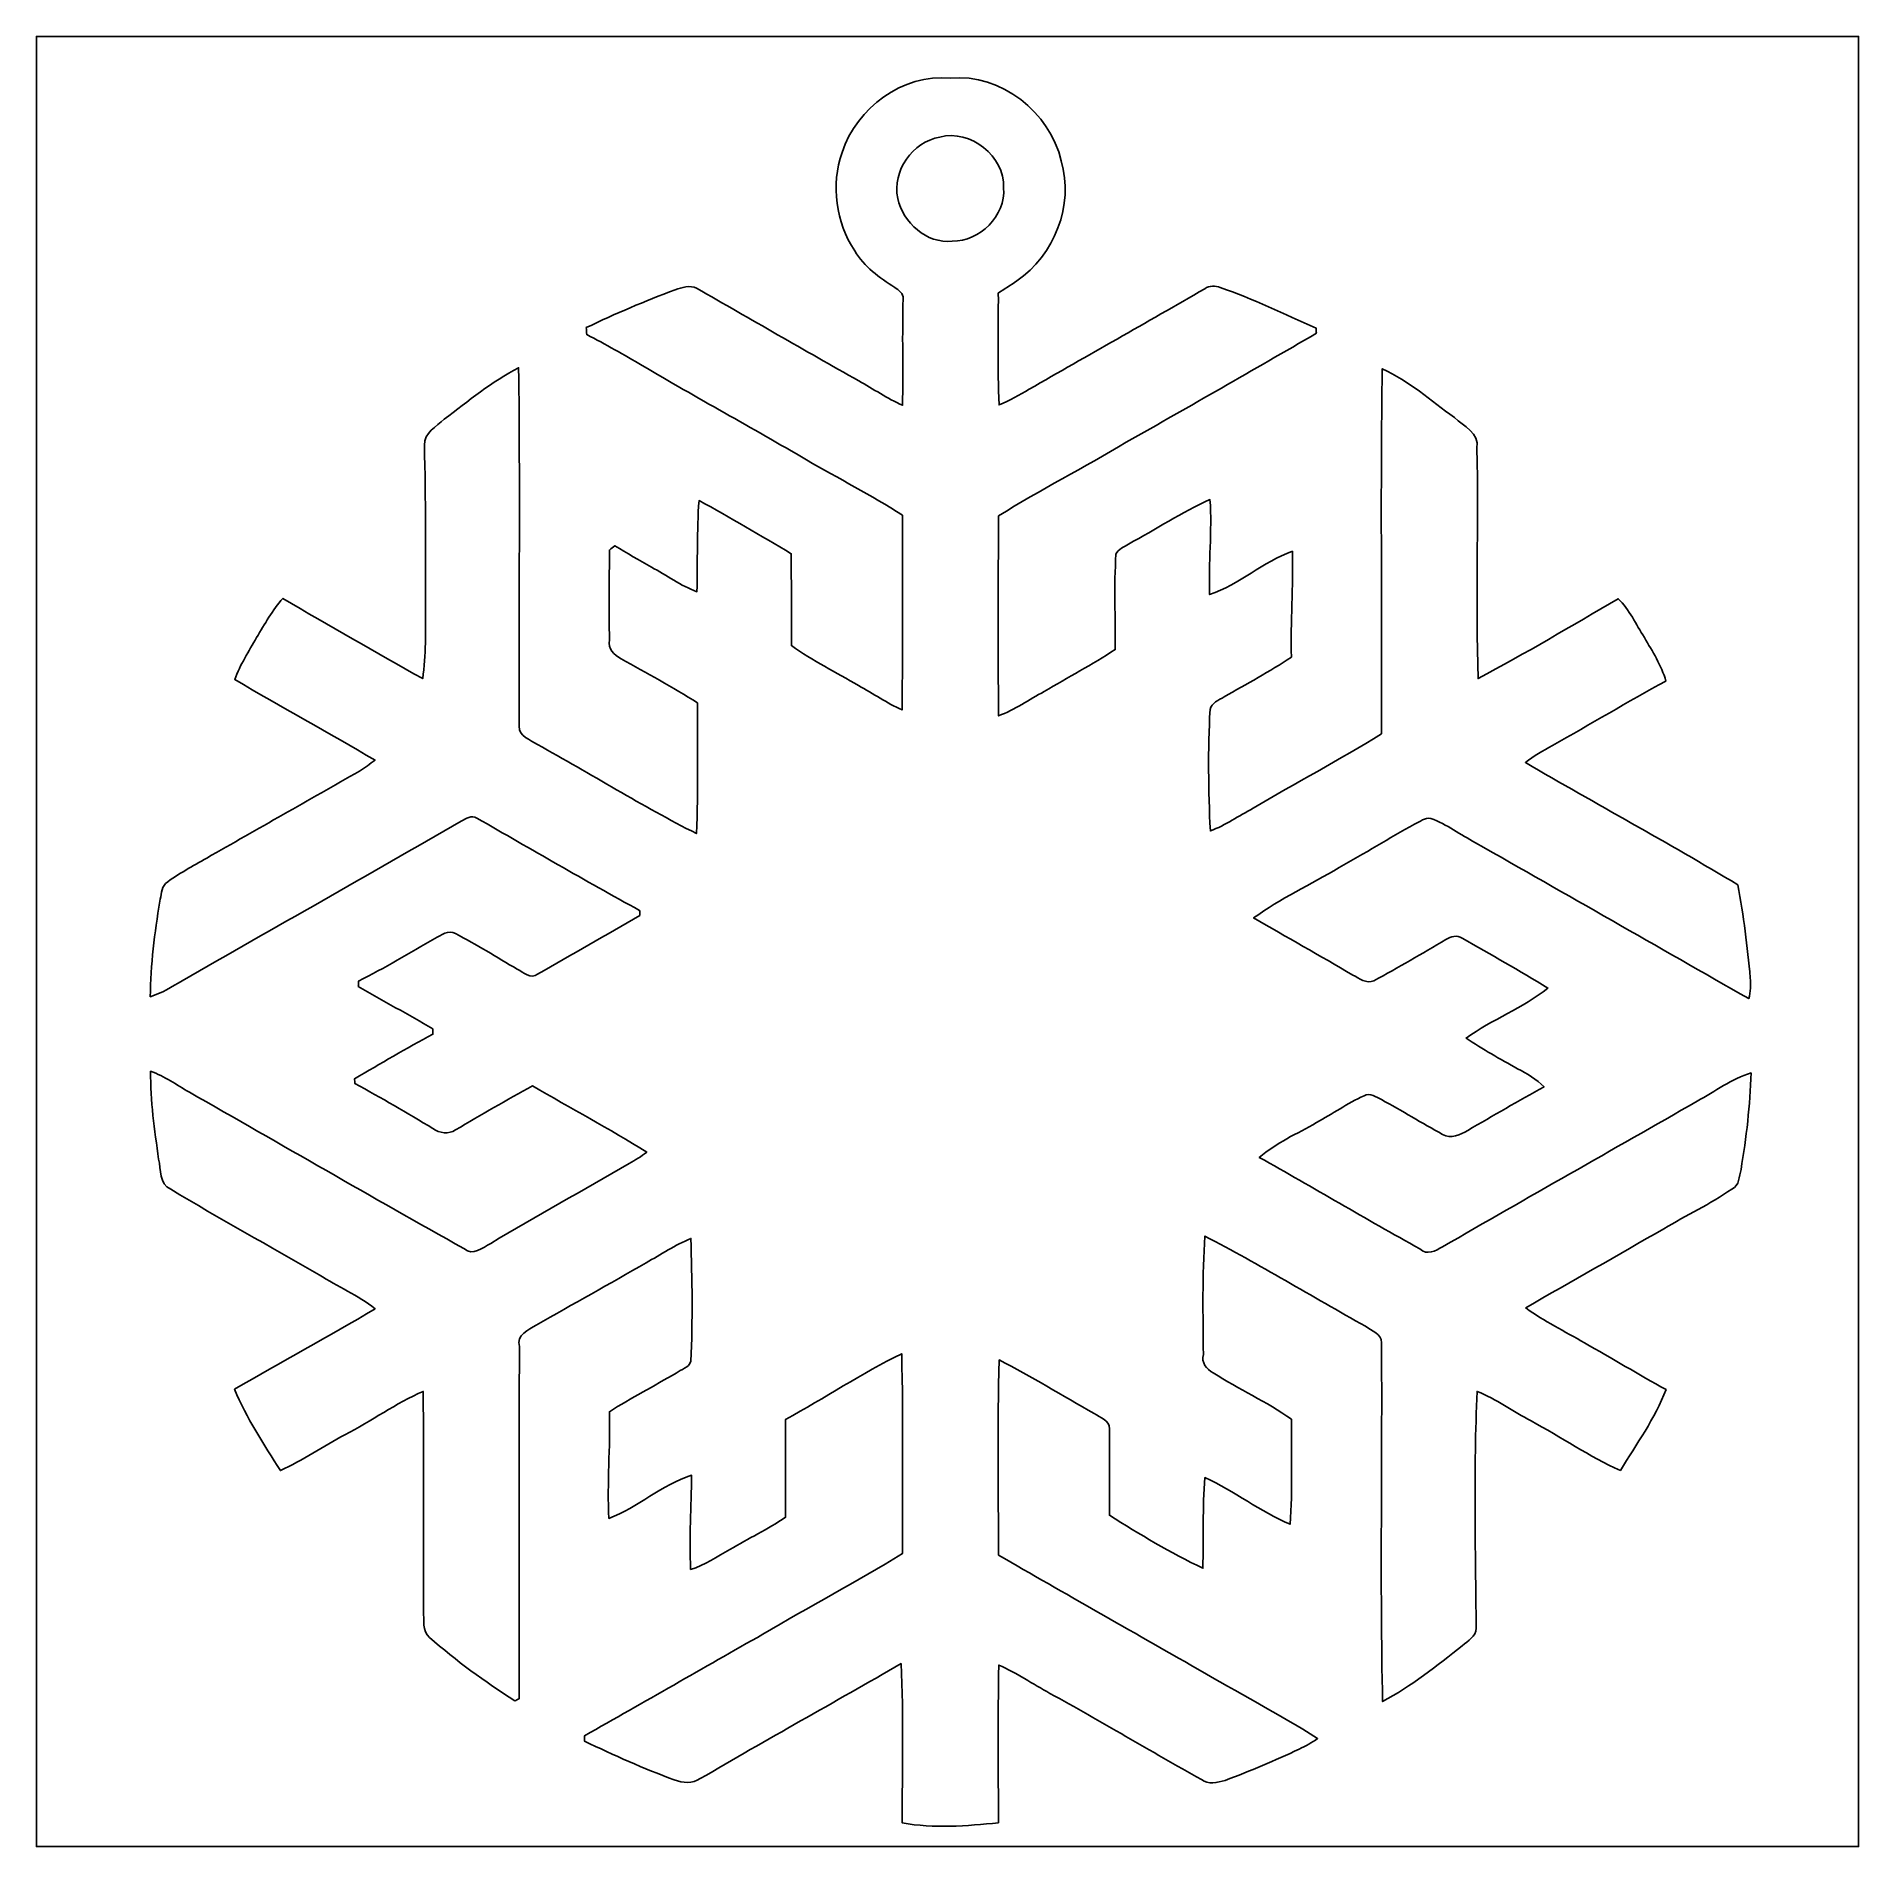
# Model space of a CAD drawing. Header units: centimetres. Extents: x -16.8 to 16.8, y -16.7 to 16.7.
import ezdxf

# ---------------------------------------------------------------- set-up
doc = ezdxf.new("R2010")
doc.units = ezdxf.units.CM
doc.header["$MEASUREMENT"] = 0
doc.layers.add('Layer 1', color=7, linetype='Continuous')

msp = doc.modelspace()

# ---------------------------------------------------------------- linework, layer by layer
at = {"layer": 'Layer 1', "color": 7}
for points, knots in [([(-16.77458, 16.66875), (-16.77458, 16.66875), (16.77458, 16.66875), (16.77458, 16.66875), (16.77458, 16.66875), (16.77458, 16.66875), (16.77458, -16.66875), (16.77458, -16.66875), (16.77458, -16.66875), (16.77458, -16.66875), (-16.77458, -16.66875), (-16.77458, -16.66875), (-16.77458, -16.66875), (-16.77458, -16.66875), (-16.77458, 16.66875), (-16.77458, 16.66875), (-16.77458, 16.66875), (-16.77458, 16.66875), (-16.77458, 16.66875), (-16.77458, 16.66875)], [0, 0, 0, 0, 0.16666667, 0.16666667, 0.16666667, 0.16666667, 0.33333333, 0.33333333, 0.33333333, 0.33333333, 0.5, 0.5, 0.5, 0.5, 0.66666667, 0.66666667, 0.66666667, 0.66666667, 1, 1, 1, 1]), ([(-1.94239, 14.53127), (-2.15124, 13.93507), (-2.05599, 13.24504), (-1.70744, 12.71976), (-1.70744, 12.71976), (-1.53811, 12.42448), (-1.24883, 12.22939), (-0.97261, 12.04489), (-0.97261, 12.04489), (-0.89994, 11.9955), (-0.80433, 11.93729), (-0.81739, 11.83499), (-0.81739, 11.83499), (-0.83467, 11.182), (-0.81739, 10.5283), (-0.82762, 9.87531), (-0.82762, 9.87531), (-1.11054, 9.99913), (-1.3649, 10.17729), (-1.63477, 10.32581), (-1.63477, 10.32581), (-2.63243, 10.88919), (-3.62514, 11.4614), (-4.61927, 12.03078), (-4.61927, 12.03078), (-4.74345, 12.0964), (-4.89126, 12.04101), (-5.01579, 12.00362), (-5.01579, 12.00362), (-5.57107, 11.79583), (-6.11681, 11.563), (-6.65092, 11.30547), (-6.65092, 11.30547), (-6.64845, 11.26278), (-6.64633, 11.21974), (-6.64351, 11.17706), (-6.64351, 11.17706), (-6.2925, 11.0049), (-5.95983, 10.79959), (-5.6194, 10.60803), (-5.6194, 10.60803), (-4.61927, 10.0143), (-3.59657, 9.45974), (-2.59503, 8.86883), (-2.59503, 8.86883), (-2.00625, 8.53017), (-1.403, 8.21514), (-0.82868, 7.85177), (-0.82868, 7.85177), (-0.83326, 6.65586), (-0.8195, 5.45994), (-0.83714, 4.26403), (-0.83714, 4.26403), (-1.11513, 4.39279), (-1.37125, 4.56318), (-1.63724, 4.71417), (-1.63724, 4.71417), (-2.05281, 4.95371), (-2.48038, 5.17419), (-2.87479, 5.44865), (-2.87479, 5.44865), (-2.87584, 6.0131), (-2.87408, 6.57754), (-2.87655, 7.14199), (-2.87655, 7.14199), (-3.43853, 7.4743), (-3.99979, 7.81015), (-4.57412, 8.12024), (-4.57412, 8.12024), (-4.61751, 7.56179), (-4.60058, 7.00158), (-4.61292, 6.44207), (-4.61292, 6.44207), (-4.91278, 6.55249), (-5.17313, 6.74194), (-5.45112, 6.89539), (-5.45112, 6.89539), (-5.67866, 7.02028), (-5.90303, 7.15116), (-6.12316, 7.28874), (-6.12316, 7.28874), (-6.15703, 7.26264), (-6.19054, 7.23618), (-6.22406, 7.21007), (-6.22406, 7.21007), (-6.22406, 6.65868), (-6.24205, 6.10694), (-6.22159, 5.5559), (-6.22159, 5.5559), (-6.26674, 5.38939), (-6.13304, 5.27756), (-6.00992, 5.20735), (-6.00992, 5.20735), (-5.54002, 4.93889), (-5.05954, 4.68736), (-4.60375, 4.39455), (-4.60375, 4.39455), (-4.60869, 3.59234), (-4.58611, 2.78941), (-4.62315, 1.98755), (-4.62315, 1.98755), (-5.62046, 2.49484), (-6.57084, 3.08822), (-7.55121, 3.62726), (-7.55121, 3.62726), (-7.68209, 3.71546), (-7.8927, 3.77684), (-7.88494, 3.96663), (-7.88494, 3.96663), (-7.89411, 6.16656), (-7.86765, 8.36683), (-7.89623, 10.56675), (-7.89623, 10.56675), (-8.39223, 10.31205), (-8.82297, 9.95221), (-9.26677, 9.61919), (-9.26677, 9.61919), (-9.40823, 9.4869), (-9.64318, 9.36484), (-9.63224, 9.14153), (-9.63224, 9.14153), (-9.59908, 8.1467), (-9.61954, 7.15116), (-9.61073, 6.15597), (-9.61073, 6.15597), (-9.61108, 5.71747), (-9.59767, 5.27614), (-9.66294, 4.84082), (-9.66294, 4.84082), (-10.5223, 5.33047), (-11.38626, 5.81272), (-12.23574, 6.31896), (-12.23574, 6.31896), (-12.43506, 6.10552), (-12.56947, 5.84376), (-12.72187, 5.59717), (-12.72187, 5.59717), (-12.86404, 5.34458), (-13.02314, 5.09799), (-13.12369, 4.82459), (-13.12369, 4.82459), (-12.26573, 4.3247), (-11.39825, 3.84069), (-10.53994, 3.34081), (-10.53994, 3.34081), (-10.63272, 3.26919), (-10.72903, 3.20287), (-10.82746, 3.13972), (-10.82746, 3.13972), (-11.76161, 2.60174), (-12.70141, 2.07398), (-13.63627, 1.53705), (-13.63627, 1.53705), (-13.89486, 1.38712), (-14.16403, 1.2513), (-14.39933, 1.06539), (-14.39933, 1.06539), (-14.47976, 0.97896), (-14.47377, 0.84631), (-14.50446, 0.74048), (-14.50446, 0.74048), (-14.59689, 0.15946), (-14.67626, -0.42686), (-14.67873, -1.01671), (-14.67873, -1.01671), (-14.46671, -0.95638), (-14.28256, -0.83079), (-14.09241, -0.72461), (-14.09241, -0.72461), (-12.38038, 0.25788), (-10.662, 1.23014), (-8.95315, 2.21791), (-8.95315, 2.21791), (-8.86566, 2.26095), (-8.76053, 2.33257), (-8.66387, 2.27259), (-8.66387, 2.27259), (-7.66798, 1.70109), (-6.67597, 1.12254), (-5.66843, 0.5715), (-5.66843, 0.5715), (-5.66702, 0.54857), (-5.66455, 0.50341), (-5.66314, 0.48048), (-5.66314, 0.48048), (-6.28615, 0.11077), (-6.92079, -0.23813), (-7.54627, -0.60325), (-7.54627, -0.60325), (-7.67574, -0.69815), (-7.80627, -0.56621), (-7.92057, -0.51188), (-7.92057, -0.51188), (-8.29663, -0.2854), (-8.67339, -0.05821), (-9.06145, 0.14711), (-9.06145, 0.14711), (-9.19198, 0.22684), (-9.32356, 0.10936), (-9.43857, 0.0568), (-9.43857, 0.0568), (-9.90424, -0.21026), (-10.36355, -0.48966), (-10.84439, -0.72884), (-10.84439, -0.72884), (-10.84545, -0.75424), (-10.84756, -0.80504), (-10.84898, -0.83044), (-10.84898, -0.83044), (-10.39248, -1.09396), (-9.92787, -1.34267), (-9.47455, -1.61149), (-9.47455, -1.61149), (-9.4742, -1.63548), (-9.47385, -1.68346), (-9.47385, -1.70744), (-9.47385, -1.70744), (-9.96456, -1.96356), (-10.43764, -2.25107), (-10.91741, -2.52659), (-10.91741, -2.52659), (-10.916, -2.54917), (-10.91353, -2.59468), (-10.91212, -2.61761), (-10.91212, -2.61761), (-10.42423, -2.87796), (-9.94939, -3.16159), (-9.47314, -3.44241), (-9.47314, -3.44241), (-9.35355, -3.53448), (-9.18422, -3.55318), (-9.05581, -3.46992), (-9.05581, -3.46992), (-8.58767, -3.19229), (-8.11812, -2.91712), (-7.63834, -2.65994), (-7.63834, -2.65994), (-6.94055, -3.07023), (-6.22406, -3.44911), (-5.53826, -3.87914), (-5.53826, -3.87914), (-5.63986, -3.95746), (-5.74781, -4.02696), (-5.85893, -4.09081), (-5.85893, -4.09081), (-6.70736, -4.5847), (-7.56955, -5.05425), (-8.41128, -5.55978), (-8.41128, -5.55978), (-8.56121, -5.63386), (-8.73619, -5.80249), (-8.90341, -5.65644), (-8.90341, -5.65644), (-10.59533, -4.70853), (-12.27384, -3.73521), (-13.95906, -2.77495), (-13.95906, -2.77495), (-14.1926, -2.63948), (-14.41556, -2.47897), (-14.67238, -2.38972), (-14.67238, -2.38972), (-14.68085, -2.93299), (-14.59548, -3.47204), (-14.52668, -4.00967), (-14.52668, -4.00967), (-14.47694, -4.19841), (-14.52033, -4.46758), (-14.30161, -4.56248), (-14.30161, -4.56248), (-13.40273, -5.10716), (-12.47916, -5.61128), (-11.5697, -6.13904), (-11.5697, -6.13904), (-11.22786, -6.35071), (-10.85603, -6.51475), (-10.53853, -6.76381), (-10.53853, -6.76381), (-11.3919, -7.27428), (-12.26996, -7.74206), (-13.12616, -8.24759), (-13.12616, -8.24759), (-12.90779, -8.77782), (-12.5857, -9.25865), (-12.28337, -9.74337), (-12.28337, -9.74337), (-11.86886, -9.55887), (-11.49668, -9.29358), (-11.09451, -9.08544), (-11.09451, -9.08544), (-10.60591, -8.8332), (-10.15788, -8.50512), (-9.65341, -8.28499), (-9.65341, -8.28499), (-9.63965, -9.6333), (-9.65412, -10.98197), (-9.64988, -12.33064), (-9.64988, -12.33064), (-9.63013, -12.4901), (-9.68516, -12.70106), (-9.53523, -12.81536), (-9.53523, -12.81536), (-9.05122, -13.25174), (-8.51253, -13.62604), (-7.96925, -13.98517), (-7.96925, -13.98517), (-7.94844, -13.97494), (-7.90716, -13.95483), (-7.8867, -13.94495), (-7.8867, -13.94495), (-7.87753, -11.78348), (-7.8934, -9.62166), (-7.88106, -7.46054), (-7.88106, -7.46054), (-7.94597, -7.23547), (-7.71137, -7.15716), (-7.57096, -7.06543), (-7.57096, -7.06543), (-6.89963, -6.67879), (-6.21947, -6.30696), (-5.55061, -5.91608), (-5.55061, -5.91608), (-5.27614, -5.76615), (-5.01579, -5.58588), (-4.7244, -5.46947), (-4.7244, -5.46947), (-4.70394, -6.22229), (-4.68736, -6.97759), (-4.72687, -7.73007), (-4.72687, -7.73007), (-4.75544, -7.85389), (-4.91102, -7.87576), (-4.99463, -7.9502), (-4.99463, -7.9502), (-5.40561, -8.1855), (-5.82507, -8.40634), (-6.22476, -8.66069), (-6.22476, -8.66069), (-6.20748, -9.31616), (-6.26886, -9.97126), (-6.23464, -10.62637), (-6.23464, -10.62637), (-5.69877, -10.42), (-5.26098, -10.00654), (-4.71311, -9.83015), (-4.71311, -9.83015), (-4.71382, -10.40836), (-4.76003, -10.98621), (-4.72899, -11.56441), (-4.72899, -11.56441), (-4.46652, -11.48997), (-4.24321, -11.32699), (-4.00685, -11.19646), (-4.00685, -11.19646), (-3.66677, -10.99573), (-3.30906, -10.82393), (-2.97991, -10.6045), (-2.97991, -10.6045), (-2.98097, -10.00372), (-2.98238, -9.40329), (-2.97991, -8.80286), (-2.97991, -8.80286), (-2.26307, -8.40811), (-1.57762, -7.95408), (-0.84349, -7.59248), (-0.84349, -7.59248), (-0.80927, -8.81909), (-0.83855, -10.04676), (-0.82868, -11.27407), (-0.82868, -11.27407), (-1.67217, -11.79019), (-2.54776, -12.25268), (-3.39831, -12.7575), (-3.39831, -12.7575), (-4.49615, -13.37592), (-5.58518, -14.01057), (-6.68302, -14.62828), (-6.68302, -14.62828), (-6.68338, -14.65298), (-6.68408, -14.70272), (-6.68443, -14.72741), (-6.68443, -14.72741), (-6.14221, -14.98459), (-5.5947, -15.23259), (-5.03132, -15.44073), (-5.03132, -15.44073), (-4.87856, -15.5007), (-4.69547, -15.50917), (-4.5533, -15.41815), (-4.5533, -15.41815), (-3.3274, -14.69919), (-2.08421, -14.01057), (-0.85372, -13.30007), (-0.85372, -13.30007), (-0.80222, -14.27621), (-0.8382, -15.25446), (-0.8322, -16.23166), (-0.8322, -16.23166), (-0.25153, -16.34137), (0.35313, -16.29022), (0.93698, -16.22989), (0.93698, -16.22989), (0.93663, -15.26222), (0.92675, -14.29491), (0.94262, -13.32759), (0.94262, -13.32759), (1.27423, -13.468), (1.57092, -13.67649), (1.8863, -13.84794), (1.8863, -13.84794), (2.82434, -14.36088), (3.73944, -14.91544), (4.67466, -15.43297), (4.67466, -15.43297), (4.80166, -15.53916), (4.96817, -15.48765), (5.10999, -15.4492), (5.10999, -15.4492), (5.57424, -15.27986), (6.02862, -15.08442), (6.47559, -14.87417), (6.47559, -14.87417), (6.59412, -14.81949), (6.71054, -14.75811), (6.8139, -14.67803), (6.8139, -14.67803), (6.09282, -14.21977), (5.33329, -13.82607), (4.59669, -13.39391), (4.59669, -13.39391), (3.37714, -12.69612), (2.15406, -12.00467), (0.93839, -11.30018), (0.93839, -11.30018), (0.9398, -10.1025), (0.91475, -8.90411), (0.95321, -7.70678), (0.95321, -7.70678), (1.54799, -8.01264), (2.11596, -8.36754), (2.70157, -8.69103), (2.70157, -8.69103), (2.80317, -8.76759), (2.99226, -8.81592), (2.98027, -8.97572), (2.98027, -8.97572), (2.99402, -9.50595), (2.97709, -10.03653), (2.98027, -10.56711), (2.98027, -10.56711), (3.53942, -10.916), (4.10422, -11.26172), (4.70147, -11.54218), (4.70147, -11.54218), (4.71241, -10.98515), (4.69582, -10.42741), (4.73886, -9.87213), (4.73886, -9.87213), (5.28285, -10.12014), (5.75839, -10.50043), (6.30872, -10.73362), (6.30872, -10.73362), (6.35706, -10.09015), (6.32566, -9.44386), (6.33201, -8.79934), (6.33201, -8.79934), (5.87657, -8.47513), (5.36363, -8.24442), (4.89197, -7.94667), (4.89197, -7.94667), (4.77379, -7.87612), (4.66478, -7.7597), (4.71241, -7.60448), (4.71241, -7.60448), (4.70182, -6.87846), (4.69265, -6.15139), (4.73851, -5.42678), (4.73851, -5.42678), (5.74287, -5.94501), (6.70701, -6.53874), (7.69549, -7.0866), (7.69549, -7.0866), (7.80239, -7.1695), (7.99571, -7.22242), (7.99077, -7.38858), (7.99077, -7.38858), (8.00664, -9.59167), (7.96043, -11.79654), (8.01194, -13.99928), (8.01194, -13.99928), (8.53722, -13.71177), (9.0103, -13.34135), (9.47843, -12.97058), (9.47843, -12.97058), (9.57827, -12.87815), (9.73631, -12.8016), (9.73384, -12.64426), (9.73384, -12.64426), (9.72326, -11.19258), (9.68446, -9.73772), (9.75148, -8.2871), (9.75148, -8.2871), (10.10356, -8.42751), (10.41188, -8.6547), (10.74632, -8.83073), (10.74632, -8.83073), (11.29912, -9.1253), (11.81488, -9.48866), (12.38956, -9.74196), (12.38956, -9.74196), (12.68659, -9.25654), (13.0235, -8.78628), (13.23164, -8.25253), (13.23164, -8.25253), (12.72505, -7.97595), (12.23186, -7.67609), (11.72951, -7.39246), (11.72951, -7.39246), (11.3665, -7.1815), (10.98797, -6.99382), (10.64683, -6.74829), (10.64683, -6.74829), (11.49209, -6.25757), (12.34405, -5.77885), (13.19001, -5.28955), (13.19001, -5.28955), (13.60382, -5.0419), (14.04302, -4.83623), (14.43919, -4.56001), (14.43919, -4.56001), (14.58877, -4.50144), (14.5729, -4.32012), (14.61064, -4.19806), (14.61064, -4.19806), (14.70695, -3.60962), (14.77892, -3.01554), (14.79726, -2.4197), (14.79726, -2.4197), (14.43708, -2.52906), (14.13228, -2.76331), (13.80455, -2.94005), (13.80455, -2.94005), (12.24139, -3.83575), (10.674, -4.72334), (9.11331, -5.62328), (9.11331, -5.62328), (8.98807, -5.69454), (8.82756, -5.78944), (8.69632, -5.66173), (8.69632, -5.66173), (7.70608, -5.10999), (6.73065, -4.53143), (5.74146, -3.97757), (5.74146, -3.97757), (6.05296, -3.70593), (6.43784, -3.54118), (6.79203, -3.33551), (6.79203, -3.33551), (7.0866, -3.17429), (7.36459, -2.98238), (7.66904, -2.83951), (7.66904, -2.83951), (7.78263, -2.78447), (7.89305, -2.86173), (7.9883, -2.91183), (7.9883, -2.91183), (8.3693, -3.11609), (8.73584, -3.3461), (9.11507, -3.55353), (9.11507, -3.55353), (9.26782, -3.6382), (9.44562, -3.56447), (9.57968, -3.47804), (9.57968, -3.47804), (10.04746, -3.20957), (10.51207, -2.93546), (10.98515, -2.67617), (10.98515, -2.67617), (10.8458, -2.53436), (10.67012, -2.43593), (10.4969, -2.34209), (10.4969, -2.34209), (10.1727, -2.16782), (9.85414, -1.98261), (9.54758, -1.77941), (9.54758, -1.77941), (10.02594, -1.43439), (10.59603, -1.22943), (11.05394, -0.85654), (11.05394, -0.85654), (10.53641, -0.53834), (10.00584, -0.24059), (9.47843, 0.06033), (9.47843, 0.06033), (9.38177, 0.12771), (9.26606, 0.09243), (9.17504, 0.03563), (9.17504, 0.03563), (8.73689, -0.22154), (8.30016, -0.48225), (7.85213, -0.72143), (7.85213, -0.72143), (7.70714, -0.78669), (7.5819, -0.67416), (7.46054, -0.61807), (7.46054, -0.61807), (6.85624, -0.26106), (6.24487, 0.08396), (5.63633, 0.43392), (5.63633, 0.43392), (6.12846, 0.79481), (6.69114, 1.0414), (7.20866, 1.36243), (7.20866, 1.36243), (7.67574, 1.62172), (8.13188, 1.90041), (8.5979, 2.16253), (8.5979, 2.16253), (8.6935, 2.19922), (8.78946, 2.29306), (8.89917, 2.26554), (8.89917, 2.26554), (9.19374, 2.15829), (9.44633, 1.96779), (9.72009, 1.81928), (9.72009, 1.81928), (11.39896, 0.86466), (13.075, -0.09454), (14.75211, -1.05234), (14.75211, -1.05234), (14.78527, -0.92745), (14.79726, -0.79657), (14.78104, -0.66781), (14.78104, -0.66781), (14.72847, -0.0949), (14.65651, 0.47625), (14.55349, 1.04246), (14.55349, 1.04246), (13.26303, 1.81751), (11.94188, 2.53929), (10.64013, 3.2953), (10.64013, 3.2953), (10.79112, 3.42194), (10.9668, 3.51296), (11.13684, 3.61068), (11.13684, 3.61068), (11.8364, 4.00191), (12.52326, 4.41466), (13.22811, 4.79601), (13.22811, 4.79601), (13.14662, 5.086), (12.97799, 5.34), (12.83194, 5.59999), (12.83194, 5.59999), (12.67425, 5.83953), (12.55748, 6.11117), (12.34899, 6.31331), (12.34899, 6.31331), (11.49491, 5.81307), (10.64295, 5.30754), (9.76877, 4.84258), (9.76877, 4.84258), (9.72644, 6.25581), (9.77653, 7.6708), (9.74901, 9.08438), (9.74901, 9.08438), (9.79629, 9.36766), (9.50136, 9.49184), (9.33203, 9.64953), (9.33203, 9.64953), (8.90164, 9.96386), (8.49418, 10.32475), (8.00559, 10.547), (8.00559, 10.547), (7.96925, 8.30686), (8.00029, 6.06566), (7.99147, 3.82517), (7.99147, 3.82517), (7.21783, 3.34186), (6.4075, 2.92241), (5.62575, 2.45357), (5.62575, 2.45357), (5.36363, 2.31493), (5.11881, 2.14101), (4.83941, 2.03729), (4.83941, 2.03729), (4.80272, 2.7813), (4.7939, 3.52884), (4.83376, 4.27284), (4.83376, 4.27284), (4.85951, 4.39808), (4.99745, 4.445), (5.09129, 4.50744), (5.09129, 4.50744), (5.51039, 4.74063), (5.93161, 4.97134), (6.33095, 5.23804), (6.33095, 5.23804), (6.31296, 5.88821), (6.37081, 6.53768), (6.35071, 7.18749), (6.35071, 7.18749), (5.80849, 6.99135), (5.3721, 6.57719), (4.82635, 6.38881), (4.82635, 6.38881), (4.80166, 6.97265), (4.87539, 7.55615), (4.83306, 8.13999), (4.83306, 8.13999), (4.31306, 7.9054), (3.83505, 7.58966), (3.33375, 7.31908), (3.33375, 7.31908), (3.25367, 7.26405), (3.13972, 7.23053), (3.10233, 7.13105), (3.10233, 7.13105), (3.06211, 6.54756), (3.09386, 5.96194), (3.08751, 5.37774), (3.08751, 5.37774), (2.66488, 5.0987), (2.21544, 4.86481), (1.78153, 4.6041), (1.78153, 4.6041), (1.50036, 4.45629), (1.2386, 4.2672), (0.93945, 4.15608), (0.93945, 4.15608), (0.93098, 5.38339), (0.93098, 6.61106), (0.94051, 7.83837), (0.94051, 7.83837), (1.70921, 8.31674), (2.51636, 8.72878), (3.29142, 9.19586), (3.29142, 9.19586), (4.4637, 9.85449), (5.62751, 10.52865), (6.79203, 11.20105), (6.79203, 11.20105), (6.79027, 11.22504), (6.78674, 11.27301), (6.78497, 11.297), (6.78497, 11.297), (6.20324, 11.55876), (5.6261, 11.83499), (5.02285, 12.04489), (5.02285, 12.04489), (4.92866, 12.08052), (4.82212, 12.08017), (4.73639, 12.02302), (4.73639, 12.02302), (3.66466, 11.39684), (2.57881, 10.79359), (1.5053, 10.17023), (1.5053, 10.17023), (1.32327, 10.06828), (1.14441, 9.95856), (0.95003, 9.88131), (0.95003, 9.88131), (0.9204, 10.56746), (0.93733, 11.25467), (0.93592, 11.94153), (0.93592, 11.94153), (1.04916, 12.01702), (1.16628, 12.08581), (1.27564, 12.16695), (1.27564, 12.16695), (1.96674, 12.63791), (2.33398, 13.5636), (2.09374, 14.37499), (2.09374, 14.37499), (1.88666, 15.27598), (0.99131, 15.98824), (0.05292, 15.90111), (0.05292, 15.90111), (-0.83079, 15.98189), (-1.66899, 15.35501), (-1.94239, 14.53127)], [0, 0, 0, 0, 0.00510204, 0.00510204, 0.00510204, 0.00510204, 0.01020408, 0.01020408, 0.01020408, 0.01020408, 0.01530612, 0.01530612, 0.01530612, 0.01530612, 0.02040816, 0.02040816, 0.02040816, 0.02040816, 0.0255102, 0.0255102, 0.0255102, 0.0255102, 0.03061224, 0.03061224, 0.03061224, 0.03061224, 0.03571429, 0.03571429, 0.03571429, 0.03571429, 0.04081633, 0.04081633, 0.04081633, 0.04081633, 0.04591837, 0.04591837, 0.04591837, 0.04591837, 0.05102041, 0.05102041, 0.05102041, 0.05102041, 0.05612245, 0.05612245, 0.05612245, 0.05612245, 0.06122449, 0.06122449, 0.06122449, 0.06122449, 0.06632653, 0.06632653, 0.06632653, 0.06632653, 0.07142857, 0.07142857, 0.07142857, 0.07142857, 0.07653061, 0.07653061, 0.07653061, 0.07653061, 0.08163265, 0.08163265, 0.08163265, 0.08163265, 0.08673469, 0.08673469, 0.08673469, 0.08673469, 0.09183673, 0.09183673, 0.09183673, 0.09183673, 0.09693878, 0.09693878, 0.09693878, 0.09693878, 0.10204082, 0.10204082, 0.10204082, 0.10204082, 0.10714286, 0.10714286, 0.10714286, 0.10714286, 0.1122449, 0.1122449, 0.1122449, 0.1122449, 0.11734694, 0.11734694, 0.11734694, 0.11734694, 0.12244898, 0.12244898, 0.12244898, 0.12244898, 0.12755102, 0.12755102, 0.12755102, 0.12755102, 0.13265306, 0.13265306, 0.13265306, 0.13265306, 0.1377551, 0.1377551, 0.1377551, 0.1377551, 0.14285714, 0.14285714, 0.14285714, 0.14285714, 0.14795918, 0.14795918, 0.14795918, 0.14795918, 0.15306122, 0.15306122, 0.15306122, 0.15306122, 0.15816327, 0.15816327, 0.15816327, 0.15816327, 0.16326531, 0.16326531, 0.16326531, 0.16326531, 0.16836735, 0.16836735, 0.16836735, 0.16836735, 0.17346939, 0.17346939, 0.17346939, 0.17346939, 0.17857143, 0.17857143, 0.17857143, 0.17857143, 0.18367347, 0.18367347, 0.18367347, 0.18367347, 0.18877551, 0.18877551, 0.18877551, 0.18877551, 0.19387755, 0.19387755, 0.19387755, 0.19387755, 0.19897959, 0.19897959, 0.19897959, 0.19897959, 0.20408163, 0.20408163, 0.20408163, 0.20408163, 0.20918367, 0.20918367, 0.20918367, 0.20918367, 0.21428571, 0.21428571, 0.21428571, 0.21428571, 0.21938776, 0.21938776, 0.21938776, 0.21938776, 0.2244898, 0.2244898, 0.2244898, 0.2244898, 0.22959184, 0.22959184, 0.22959184, 0.22959184, 0.23469388, 0.23469388, 0.23469388, 0.23469388, 0.23979592, 0.23979592, 0.23979592, 0.23979592, 0.24489796, 0.24489796, 0.24489796, 0.24489796, 0.25, 0.25, 0.25, 0.25, 0.25510204, 0.25510204, 0.25510204, 0.25510204, 0.26020408, 0.26020408, 0.26020408, 0.26020408, 0.26530612, 0.26530612, 0.26530612, 0.26530612, 0.27040816, 0.27040816, 0.27040816, 0.27040816, 0.2755102, 0.2755102, 0.2755102, 0.2755102, 0.28061224, 0.28061224, 0.28061224, 0.28061224, 0.28571429, 0.28571429, 0.28571429, 0.28571429, 0.29081633, 0.29081633, 0.29081633, 0.29081633, 0.29591837, 0.29591837, 0.29591837, 0.29591837, 0.30102041, 0.30102041, 0.30102041, 0.30102041, 0.30612245, 0.30612245, 0.30612245, 0.30612245, 0.31122449, 0.31122449, 0.31122449, 0.31122449, 0.31632653, 0.31632653, 0.31632653, 0.31632653, 0.32142857, 0.32142857, 0.32142857, 0.32142857, 0.32653061, 0.32653061, 0.32653061, 0.32653061, 0.33163265, 0.33163265, 0.33163265, 0.33163265, 0.33673469, 0.33673469, 0.33673469, 0.33673469, 0.34183673, 0.34183673, 0.34183673, 0.34183673, 0.34693878, 0.34693878, 0.34693878, 0.34693878, 0.35204082, 0.35204082, 0.35204082, 0.35204082, 0.35714286, 0.35714286, 0.35714286, 0.35714286, 0.3622449, 0.3622449, 0.3622449, 0.3622449, 0.36734694, 0.36734694, 0.36734694, 0.36734694, 0.37244898, 0.37244898, 0.37244898, 0.37244898, 0.37755102, 0.37755102, 0.37755102, 0.37755102, 0.38265306, 0.38265306, 0.38265306, 0.38265306, 0.3877551, 0.3877551, 0.3877551, 0.3877551, 0.39285714, 0.39285714, 0.39285714, 0.39285714, 0.39795918, 0.39795918, 0.39795918, 0.39795918, 0.40306122, 0.40306122, 0.40306122, 0.40306122, 0.40816327, 0.40816327, 0.40816327, 0.40816327, 0.41326531, 0.41326531, 0.41326531, 0.41326531, 0.41836735, 0.41836735, 0.41836735, 0.41836735, 0.42346939, 0.42346939, 0.42346939, 0.42346939, 0.42857143, 0.42857143, 0.42857143, 0.42857143, 0.43367347, 0.43367347, 0.43367347, 0.43367347, 0.43877551, 0.43877551, 0.43877551, 0.43877551, 0.44387755, 0.44387755, 0.44387755, 0.44387755, 0.44897959, 0.44897959, 0.44897959, 0.44897959, 0.45408163, 0.45408163, 0.45408163, 0.45408163, 0.45918367, 0.45918367, 0.45918367, 0.45918367, 0.46428571, 0.46428571, 0.46428571, 0.46428571, 0.46938776, 0.46938776, 0.46938776, 0.46938776, 0.4744898, 0.4744898, 0.4744898, 0.4744898, 0.47959184, 0.47959184, 0.47959184, 0.47959184, 0.48469388, 0.48469388, 0.48469388, 0.48469388, 0.48979592, 0.48979592, 0.48979592, 0.48979592, 0.49489796, 0.49489796, 0.49489796, 0.49489796, 0.5, 0.5, 0.5, 0.5, 0.50510204, 0.50510204, 0.50510204, 0.50510204, 0.51020408, 0.51020408, 0.51020408, 0.51020408, 0.51530612, 0.51530612, 0.51530612, 0.51530612, 0.52040816, 0.52040816, 0.52040816, 0.52040816, 0.5255102, 0.5255102, 0.5255102, 0.5255102, 0.53061224, 0.53061224, 0.53061224, 0.53061224, 0.53571429, 0.53571429, 0.53571429, 0.53571429, 0.54081633, 0.54081633, 0.54081633, 0.54081633, 0.54591837, 0.54591837, 0.54591837, 0.54591837, 0.55102041, 0.55102041, 0.55102041, 0.55102041, 0.55612245, 0.55612245, 0.55612245, 0.55612245, 0.56122449, 0.56122449, 0.56122449, 0.56122449, 0.56632653, 0.56632653, 0.56632653, 0.56632653, 0.57142857, 0.57142857, 0.57142857, 0.57142857, 0.57653061, 0.57653061, 0.57653061, 0.57653061, 0.58163265, 0.58163265, 0.58163265, 0.58163265, 0.58673469, 0.58673469, 0.58673469, 0.58673469, 0.59183673, 0.59183673, 0.59183673, 0.59183673, 0.59693878, 0.59693878, 0.59693878, 0.59693878, 0.60204082, 0.60204082, 0.60204082, 0.60204082, 0.60714286, 0.60714286, 0.60714286, 0.60714286, 0.6122449, 0.6122449, 0.6122449, 0.6122449, 0.61734694, 0.61734694, 0.61734694, 0.61734694, 0.62244898, 0.62244898, 0.62244898, 0.62244898, 0.62755102, 0.62755102, 0.62755102, 0.62755102, 0.63265306, 0.63265306, 0.63265306, 0.63265306, 0.6377551, 0.6377551, 0.6377551, 0.6377551, 0.64285714, 0.64285714, 0.64285714, 0.64285714, 0.64795918, 0.64795918, 0.64795918, 0.64795918, 0.65306122, 0.65306122, 0.65306122, 0.65306122, 0.65816327, 0.65816327, 0.65816327, 0.65816327, 0.66326531, 0.66326531, 0.66326531, 0.66326531, 0.66836735, 0.66836735, 0.66836735, 0.66836735, 0.67346939, 0.67346939, 0.67346939, 0.67346939, 0.67857143, 0.67857143, 0.67857143, 0.67857143, 0.68367347, 0.68367347, 0.68367347, 0.68367347, 0.68877551, 0.68877551, 0.68877551, 0.68877551, 0.69387755, 0.69387755, 0.69387755, 0.69387755, 0.69897959, 0.69897959, 0.69897959, 0.69897959, 0.70408163, 0.70408163, 0.70408163, 0.70408163, 0.70918367, 0.70918367, 0.70918367, 0.70918367, 0.71428571, 0.71428571, 0.71428571, 0.71428571, 0.71938776, 0.71938776, 0.71938776, 0.71938776, 0.7244898, 0.7244898, 0.7244898, 0.7244898, 0.72959184, 0.72959184, 0.72959184, 0.72959184, 0.73469388, 0.73469388, 0.73469388, 0.73469388, 0.73979592, 0.73979592, 0.73979592, 0.73979592, 0.74489796, 0.74489796, 0.74489796, 0.74489796, 0.75, 0.75, 0.75, 0.75, 0.75510204, 0.75510204, 0.75510204, 0.75510204, 0.76020408, 0.76020408, 0.76020408, 0.76020408, 0.76530612, 0.76530612, 0.76530612, 0.76530612, 0.77040816, 0.77040816, 0.77040816, 0.77040816, 0.7755102, 0.7755102, 0.7755102, 0.7755102, 0.78061224, 0.78061224, 0.78061224, 0.78061224, 0.78571429, 0.78571429, 0.78571429, 0.78571429, 0.79081633, 0.79081633, 0.79081633, 0.79081633, 0.79591837, 0.79591837, 0.79591837, 0.79591837, 0.80102041, 0.80102041, 0.80102041, 0.80102041, 0.80612245, 0.80612245, 0.80612245, 0.80612245, 0.81122449, 0.81122449, 0.81122449, 0.81122449, 0.81632653, 0.81632653, 0.81632653, 0.81632653, 0.82142857, 0.82142857, 0.82142857, 0.82142857, 0.82653061, 0.82653061, 0.82653061, 0.82653061, 0.83163265, 0.83163265, 0.83163265, 0.83163265, 0.83673469, 0.83673469, 0.83673469, 0.83673469, 0.84183673, 0.84183673, 0.84183673, 0.84183673, 0.84693878, 0.84693878, 0.84693878, 0.84693878, 0.85204082, 0.85204082, 0.85204082, 0.85204082, 0.85714286, 0.85714286, 0.85714286, 0.85714286, 0.8622449, 0.8622449, 0.8622449, 0.8622449, 0.86734694, 0.86734694, 0.86734694, 0.86734694, 0.87244898, 0.87244898, 0.87244898, 0.87244898, 0.87755102, 0.87755102, 0.87755102, 0.87755102, 0.88265306, 0.88265306, 0.88265306, 0.88265306, 0.8877551, 0.8877551, 0.8877551, 0.8877551, 0.89285714, 0.89285714, 0.89285714, 0.89285714, 0.89795918, 0.89795918, 0.89795918, 0.89795918, 0.90306122, 0.90306122, 0.90306122, 0.90306122, 0.90816327, 0.90816327, 0.90816327, 0.90816327, 0.91326531, 0.91326531, 0.91326531, 0.91326531, 0.91836735, 0.91836735, 0.91836735, 0.91836735, 0.92346939, 0.92346939, 0.92346939, 0.92346939, 0.92857143, 0.92857143, 0.92857143, 0.92857143, 0.93367347, 0.93367347, 0.93367347, 0.93367347, 0.93877551, 0.93877551, 0.93877551, 0.93877551, 0.94387755, 0.94387755, 0.94387755, 0.94387755, 0.94897959, 0.94897959, 0.94897959, 0.94897959, 0.95408163, 0.95408163, 0.95408163, 0.95408163, 0.95918367, 0.95918367, 0.95918367, 0.95918367, 0.96428571, 0.96428571, 0.96428571, 0.96428571, 0.96938776, 0.96938776, 0.96938776, 0.96938776, 0.9744898, 0.9744898, 0.9744898, 0.9744898, 0.97959184, 0.97959184, 0.97959184, 0.97959184, 0.98469388, 0.98469388, 0.98469388, 0.98469388, 0.98979592, 0.98979592, 0.98979592, 0.98979592, 1, 1, 1, 1]), ([(-0.14358, 14.81596), (0.42545, 14.96166), (1.05339, 14.46565), (1.03364, 13.88039), (1.03364, 13.88039), (1.06997, 13.36851), (0.59902, 12.88591), (0.08678, 12.90038), (0.08678, 12.90038), (-0.38911, 12.84393), (-0.81456, 13.24151), (-0.91722, 13.68531), (-0.91722, 13.68531), (-1.02164, 14.1919), (-0.64382, 14.72177), (-0.14358, 14.81596)], [0, 0, 0, 0, 0.2, 0.2, 0.2, 0.2, 0.4, 0.4, 0.4, 0.4, 0.6, 0.6, 0.6, 0.6, 1, 1, 1, 1])]:
    msp.add_open_spline(points, degree=3, knots=knots, dxfattribs=at)
at = {"layer": 'Layer 1', "color": 251}
for points, knots in [([(-1.94239, 14.53127), (-1.66899, 15.35501), (-0.83079, 15.98189), (0.05292, 15.90111), (0.05292, 15.90111), (0.99131, 15.98824), (1.88666, 15.27598), (2.09374, 14.37499), (2.09374, 14.37499), (2.33398, 13.5636), (1.96674, 12.63791), (1.27564, 12.16695), (1.27564, 12.16695), (1.16628, 12.08581), (1.04916, 12.01702), (0.93592, 11.94153), (0.93592, 11.94153), (0.93733, 11.25467), (0.9204, 10.56746), (0.95003, 9.88131), (0.95003, 9.88131), (1.14441, 9.95856), (1.32327, 10.06828), (1.5053, 10.17023), (1.5053, 10.17023), (2.57881, 10.79359), (3.66466, 11.39684), (4.73639, 12.02302), (4.73639, 12.02302), (4.82212, 12.08017), (4.92866, 12.08052), (5.02285, 12.04489), (5.02285, 12.04489), (5.6261, 11.83499), (6.20324, 11.55876), (6.78497, 11.297), (6.78497, 11.297), (6.78674, 11.27301), (6.79027, 11.22504), (6.79203, 11.20105), (6.79203, 11.20105), (5.62751, 10.52865), (4.4637, 9.85449), (3.29142, 9.19586), (3.29142, 9.19586), (2.51636, 8.72878), (1.70921, 8.31674), (0.94051, 7.83837), (0.94051, 7.83837), (0.93098, 6.61106), (0.93098, 5.38339), (0.93945, 4.15608), (0.93945, 4.15608), (1.2386, 4.2672), (1.50036, 4.45629), (1.78153, 4.6041), (1.78153, 4.6041), (2.21544, 4.86481), (2.66488, 5.0987), (3.08751, 5.37774), (3.08751, 5.37774), (3.09386, 5.96194), (3.06211, 6.54756), (3.10233, 7.13105), (3.10233, 7.13105), (3.13972, 7.23053), (3.25367, 7.26405), (3.33375, 7.31908), (3.33375, 7.31908), (3.83505, 7.58966), (4.31306, 7.9054), (4.83306, 8.13999), (4.83306, 8.13999), (4.87539, 7.55615), (4.80166, 6.97265), (4.82635, 6.38881), (4.82635, 6.38881), (5.3721, 6.57719), (5.80849, 6.99135), (6.35071, 7.18749), (6.35071, 7.18749), (6.37081, 6.53768), (6.31296, 5.88821), (6.33095, 5.23804), (6.33095, 5.23804), (5.93161, 4.97134), (5.51039, 4.74063), (5.09129, 4.50744), (5.09129, 4.50744), (4.99745, 4.445), (4.85951, 4.39808), (4.83376, 4.27284), (4.83376, 4.27284), (4.7939, 3.52884), (4.80272, 2.7813), (4.83941, 2.03729), (4.83941, 2.03729), (5.11881, 2.14101), (5.36363, 2.31493), (5.62575, 2.45357), (5.62575, 2.45357), (6.4075, 2.92241), (7.21783, 3.34186), (7.99147, 3.82517), (7.99147, 3.82517), (8.00029, 6.06566), (7.96925, 8.30686), (8.00559, 10.547), (8.00559, 10.547), (8.49418, 10.32475), (8.90164, 9.96386), (9.33203, 9.64953), (9.33203, 9.64953), (9.50136, 9.49184), (9.79629, 9.36766), (9.74901, 9.08438), (9.74901, 9.08438), (9.77653, 7.6708), (9.72644, 6.25581), (9.76877, 4.84258), (9.76877, 4.84258), (10.64295, 5.30754), (11.49491, 5.81307), (12.34899, 6.31331), (12.34899, 6.31331), (12.55748, 6.11117), (12.67425, 5.83953), (12.83194, 5.59999), (12.83194, 5.59999), (12.97799, 5.34), (13.14662, 5.086), (13.22811, 4.79601), (13.22811, 4.79601), (12.52326, 4.41466), (11.8364, 4.00191), (11.13684, 3.61068), (11.13684, 3.61068), (10.9668, 3.51296), (10.79112, 3.42194), (10.64013, 3.2953), (10.64013, 3.2953), (11.94188, 2.53929), (13.26303, 1.81751), (14.55349, 1.04246), (14.55349, 1.04246), (14.65651, 0.47625), (14.72847, -0.0949), (14.78104, -0.66781), (14.78104, -0.66781), (14.79726, -0.79657), (14.78527, -0.92745), (14.75211, -1.05234), (14.75211, -1.05234), (13.075, -0.09454), (11.39896, 0.86466), (9.72009, 1.81928), (9.72009, 1.81928), (9.44633, 1.96779), (9.19374, 2.15829), (8.89917, 2.26554), (8.89917, 2.26554), (8.78946, 2.29306), (8.6935, 2.19922), (8.5979, 2.16253), (8.5979, 2.16253), (8.13188, 1.90041), (7.67574, 1.62172), (7.20866, 1.36243), (7.20866, 1.36243), (6.69114, 1.0414), (6.12846, 0.79481), (5.63633, 0.43392), (5.63633, 0.43392), (6.24487, 0.08396), (6.85624, -0.26106), (7.46054, -0.61807), (7.46054, -0.61807), (7.5819, -0.67416), (7.70714, -0.78669), (7.85213, -0.72143), (7.85213, -0.72143), (8.30016, -0.48225), (8.73689, -0.22154), (9.17504, 0.03563), (9.17504, 0.03563), (9.26606, 0.09243), (9.38177, 0.12771), (9.47843, 0.06033), (9.47843, 0.06033), (10.00584, -0.24059), (10.53641, -0.53834), (11.05394, -0.85654), (11.05394, -0.85654), (10.59603, -1.22943), (10.02594, -1.43439), (9.54758, -1.77941), (9.54758, -1.77941), (9.85414, -1.98261), (10.1727, -2.16782), (10.4969, -2.34209), (10.4969, -2.34209), (10.67012, -2.43593), (10.8458, -2.53436), (10.98515, -2.67617), (10.98515, -2.67617), (10.51207, -2.93546), (10.04746, -3.20957), (9.57968, -3.47804), (9.57968, -3.47804), (9.44562, -3.56447), (9.26782, -3.6382), (9.11507, -3.55353), (9.11507, -3.55353), (8.73584, -3.3461), (8.3693, -3.11609), (7.9883, -2.91183), (7.9883, -2.91183), (7.89305, -2.86173), (7.78263, -2.78447), (7.66904, -2.83951), (7.66904, -2.83951), (7.36459, -2.98238), (7.0866, -3.17429), (6.79203, -3.33551), (6.79203, -3.33551), (6.43784, -3.54118), (6.05296, -3.70593), (5.74146, -3.97757), (5.74146, -3.97757), (6.73065, -4.53143), (7.70608, -5.10999), (8.69632, -5.66173), (8.69632, -5.66173), (8.82756, -5.78944), (8.98807, -5.69454), (9.11331, -5.62328), (9.11331, -5.62328), (10.674, -4.72334), (12.24139, -3.83575), (13.80455, -2.94005), (13.80455, -2.94005), (14.13228, -2.76331), (14.43708, -2.52906), (14.79726, -2.4197), (14.79726, -2.4197), (14.77892, -3.01554), (14.70695, -3.60962), (14.61064, -4.19806), (14.61064, -4.19806), (14.5729, -4.32012), (14.58877, -4.50144), (14.43919, -4.56001), (14.43919, -4.56001), (14.04302, -4.83623), (13.60382, -5.0419), (13.19001, -5.28955), (13.19001, -5.28955), (12.34405, -5.77885), (11.49209, -6.25757), (10.64683, -6.74829), (10.64683, -6.74829), (10.98797, -6.99382), (11.3665, -7.1815), (11.72951, -7.39246), (11.72951, -7.39246), (12.23186, -7.67609), (12.72505, -7.97595), (13.23164, -8.25253), (13.23164, -8.25253), (13.0235, -8.78628), (12.68659, -9.25654), (12.38956, -9.74196), (12.38956, -9.74196), (11.81488, -9.48866), (11.29912, -9.1253), (10.74632, -8.83073), (10.74632, -8.83073), (10.41188, -8.6547), (10.10356, -8.42751), (9.75148, -8.2871), (9.75148, -8.2871), (9.68446, -9.73772), (9.72326, -11.19258), (9.73384, -12.64426), (9.73384, -12.64426), (9.73631, -12.8016), (9.57827, -12.87815), (9.47843, -12.97058), (9.47843, -12.97058), (9.0103, -13.34135), (8.53722, -13.71177), (8.01194, -13.99928), (8.01194, -13.99928), (7.96043, -11.79654), (8.00664, -9.59167), (7.99077, -7.38858), (7.99077, -7.38858), (7.99571, -7.22242), (7.80239, -7.1695), (7.69549, -7.0866), (7.69549, -7.0866), (6.70701, -6.53874), (5.74287, -5.94501), (4.73851, -5.42678), (4.73851, -5.42678), (4.69265, -6.15139), (4.70182, -6.87846), (4.71241, -7.60448), (4.71241, -7.60448), (4.66478, -7.7597), (4.77379, -7.87612), (4.89197, -7.94667), (4.89197, -7.94667), (5.36363, -8.24442), (5.87657, -8.47513), (6.33201, -8.79934), (6.33201, -8.79934), (6.32566, -9.44386), (6.35706, -10.09015), (6.30872, -10.73362), (6.30872, -10.73362), (5.75839, -10.50043), (5.28285, -10.12014), (4.73886, -9.87213), (4.73886, -9.87213), (4.69582, -10.42741), (4.71241, -10.98515), (4.70147, -11.54218), (4.70147, -11.54218), (4.10422, -11.26172), (3.53942, -10.916), (2.98027, -10.56711), (2.98027, -10.56711), (2.97709, -10.03653), (2.99402, -9.50595), (2.98027, -8.97572), (2.98027, -8.97572), (2.99226, -8.81592), (2.80317, -8.76759), (2.70157, -8.69103), (2.70157, -8.69103), (2.11596, -8.36754), (1.54799, -8.01264), (0.95321, -7.70678), (0.95321, -7.70678), (0.91475, -8.90411), (0.9398, -10.1025), (0.93839, -11.30018), (0.93839, -11.30018), (2.15406, -12.00467), (3.37714, -12.69612), (4.59669, -13.39391), (4.59669, -13.39391), (5.33329, -13.82607), (6.09282, -14.21977), (6.8139, -14.67803), (6.8139, -14.67803), (6.71054, -14.75811), (6.59412, -14.81949), (6.47559, -14.87417), (6.47559, -14.87417), (6.02862, -15.08442), (5.57424, -15.27986), (5.10999, -15.4492), (5.10999, -15.4492), (4.96817, -15.48765), (4.80166, -15.53916), (4.67466, -15.43297), (4.67466, -15.43297), (3.73944, -14.91544), (2.82434, -14.36088), (1.8863, -13.84794), (1.8863, -13.84794), (1.57092, -13.67649), (1.27423, -13.468), (0.94262, -13.32759), (0.94262, -13.32759), (0.92675, -14.29491), (0.93663, -15.26222), (0.93698, -16.22989), (0.93698, -16.22989), (0.35313, -16.29022), (-0.25153, -16.34137), (-0.8322, -16.23166), (-0.8322, -16.23166), (-0.8382, -15.25446), (-0.80222, -14.27621), (-0.85372, -13.30007), (-0.85372, -13.30007), (-2.08421, -14.01057), (-3.3274, -14.69919), (-4.5533, -15.41815), (-4.5533, -15.41815), (-4.69547, -15.50917), (-4.87856, -15.5007), (-5.03132, -15.44073), (-5.03132, -15.44073), (-5.5947, -15.23259), (-6.14221, -14.98459), (-6.68443, -14.72741), (-6.68443, -14.72741), (-6.68408, -14.70272), (-6.68338, -14.65298), (-6.68302, -14.62828), (-6.68302, -14.62828), (-5.58518, -14.01057), (-4.49615, -13.37592), (-3.39831, -12.7575), (-3.39831, -12.7575), (-2.54776, -12.25268), (-1.67217, -11.79019), (-0.82868, -11.27407), (-0.82868, -11.27407), (-0.83855, -10.04676), (-0.80927, -8.81909), (-0.84349, -7.59248), (-0.84349, -7.59248), (-1.57762, -7.95408), (-2.26307, -8.40811), (-2.97991, -8.80286), (-2.97991, -8.80286), (-2.98238, -9.40329), (-2.98097, -10.00372), (-2.97991, -10.6045), (-2.97991, -10.6045), (-3.30906, -10.82393), (-3.66677, -10.99573), (-4.00685, -11.19646), (-4.00685, -11.19646), (-4.24321, -11.32699), (-4.46652, -11.48997), (-4.72899, -11.56441), (-4.72899, -11.56441), (-4.76003, -10.98621), (-4.71382, -10.40836), (-4.71311, -9.83015), (-4.71311, -9.83015), (-5.26098, -10.00654), (-5.69877, -10.42), (-6.23464, -10.62637), (-6.23464, -10.62637), (-6.26886, -9.97126), (-6.20748, -9.31616), (-6.22476, -8.66069), (-6.22476, -8.66069), (-5.82507, -8.40634), (-5.40561, -8.1855), (-4.99463, -7.9502), (-4.99463, -7.9502), (-4.91102, -7.87576), (-4.75544, -7.85389), (-4.72687, -7.73007), (-4.72687, -7.73007), (-4.68736, -6.97759), (-4.70394, -6.22229), (-4.7244, -5.46947), (-4.7244, -5.46947), (-5.01579, -5.58588), (-5.27614, -5.76615), (-5.55061, -5.91608), (-5.55061, -5.91608), (-6.21947, -6.30696), (-6.89963, -6.67879), (-7.57096, -7.06543), (-7.57096, -7.06543), (-7.71137, -7.15716), (-7.94597, -7.23547), (-7.88106, -7.46054), (-7.88106, -7.46054), (-7.8934, -9.62166), (-7.87753, -11.78348), (-7.8867, -13.94495), (-7.8867, -13.94495), (-7.90716, -13.95483), (-7.94844, -13.97494), (-7.96925, -13.98517), (-7.96925, -13.98517), (-8.51253, -13.62604), (-9.05122, -13.25174), (-9.53523, -12.81536), (-9.53523, -12.81536), (-9.68516, -12.70106), (-9.63013, -12.4901), (-9.64988, -12.33064), (-9.64988, -12.33064), (-9.65412, -10.98197), (-9.63965, -9.6333), (-9.65341, -8.28499), (-9.65341, -8.28499), (-10.15788, -8.50512), (-10.60591, -8.8332), (-11.09451, -9.08544), (-11.09451, -9.08544), (-11.49668, -9.29358), (-11.86886, -9.55887), (-12.28337, -9.74337), (-12.28337, -9.74337), (-12.5857, -9.25865), (-12.90779, -8.77782), (-13.12616, -8.24759), (-13.12616, -8.24759), (-12.26996, -7.74206), (-11.3919, -7.27428), (-10.53853, -6.76381), (-10.53853, -6.76381), (-10.85603, -6.51475), (-11.22786, -6.35071), (-11.5697, -6.13904), (-11.5697, -6.13904), (-12.47916, -5.61128), (-13.40273, -5.10716), (-14.30161, -4.56248), (-14.30161, -4.56248), (-14.52033, -4.46758), (-14.47694, -4.19841), (-14.52668, -4.00967), (-14.52668, -4.00967), (-14.59548, -3.47204), (-14.68085, -2.93299), (-14.67238, -2.38972), (-14.67238, -2.38972), (-14.41556, -2.47897), (-14.1926, -2.63948), (-13.95906, -2.77495), (-13.95906, -2.77495), (-12.27384, -3.73521), (-10.59533, -4.70853), (-8.90341, -5.65644), (-8.90341, -5.65644), (-8.73619, -5.80249), (-8.56121, -5.63386), (-8.41128, -5.55978), (-8.41128, -5.55978), (-7.56955, -5.05425), (-6.70736, -4.5847), (-5.85893, -4.09081), (-5.85893, -4.09081), (-5.74781, -4.02696), (-5.63986, -3.95746), (-5.53826, -3.87914), (-5.53826, -3.87914), (-6.22406, -3.44911), (-6.94055, -3.07023), (-7.63834, -2.65994), (-7.63834, -2.65994), (-8.11812, -2.91712), (-8.58767, -3.19229), (-9.05581, -3.46992), (-9.05581, -3.46992), (-9.18422, -3.55318), (-9.35355, -3.53448), (-9.47314, -3.44241), (-9.47314, -3.44241), (-9.94939, -3.16159), (-10.42423, -2.87796), (-10.91212, -2.61761), (-10.91212, -2.61761), (-10.91353, -2.59468), (-10.916, -2.54917), (-10.91741, -2.52659), (-10.91741, -2.52659), (-10.43764, -2.25107), (-9.96456, -1.96356), (-9.47385, -1.70744), (-9.47385, -1.70744), (-9.47385, -1.68346), (-9.4742, -1.63548), (-9.47455, -1.61149), (-9.47455, -1.61149), (-9.92787, -1.34267), (-10.39248, -1.09396), (-10.84898, -0.83044), (-10.84898, -0.83044), (-10.84756, -0.80504), (-10.84545, -0.75424), (-10.84439, -0.72884), (-10.84439, -0.72884), (-10.36355, -0.48966), (-9.90424, -0.21026), (-9.43857, 0.0568), (-9.43857, 0.0568), (-9.32356, 0.10936), (-9.19198, 0.22684), (-9.06145, 0.14711), (-9.06145, 0.14711), (-8.67339, -0.05821), (-8.29663, -0.2854), (-7.92057, -0.51188), (-7.92057, -0.51188), (-7.80627, -0.56621), (-7.67574, -0.69815), (-7.54627, -0.60325), (-7.54627, -0.60325), (-6.92079, -0.23813), (-6.28615, 0.11077), (-5.66314, 0.48048), (-5.66314, 0.48048), (-5.66455, 0.50341), (-5.66702, 0.54857), (-5.66843, 0.5715), (-5.66843, 0.5715), (-6.67597, 1.12254), (-7.66798, 1.70109), (-8.66387, 2.27259), (-8.66387, 2.27259), (-8.76053, 2.33257), (-8.86566, 2.26095), (-8.95315, 2.21791), (-8.95315, 2.21791), (-10.662, 1.23014), (-12.38038, 0.25788), (-14.09241, -0.72461), (-14.09241, -0.72461), (-14.28256, -0.83079), (-14.46671, -0.95638), (-14.67873, -1.01671), (-14.67873, -1.01671), (-14.67626, -0.42686), (-14.59689, 0.15946), (-14.50446, 0.74048), (-14.50446, 0.74048), (-14.47377, 0.84631), (-14.47976, 0.97896), (-14.39933, 1.06539), (-14.39933, 1.06539), (-14.16403, 1.2513), (-13.89486, 1.38712), (-13.63627, 1.53705), (-13.63627, 1.53705), (-12.70141, 2.07398), (-11.76161, 2.60174), (-10.82746, 3.13972), (-10.82746, 3.13972), (-10.72903, 3.20287), (-10.63272, 3.26919), (-10.53994, 3.34081), (-10.53994, 3.34081), (-11.39825, 3.84069), (-12.26573, 4.3247), (-13.12369, 4.82459), (-13.12369, 4.82459), (-13.02314, 5.09799), (-12.86404, 5.34458), (-12.72187, 5.59717), (-12.72187, 5.59717), (-12.56947, 5.84376), (-12.43506, 6.10552), (-12.23574, 6.31896), (-12.23574, 6.31896), (-11.38626, 5.81272), (-10.5223, 5.33047), (-9.66294, 4.84082), (-9.66294, 4.84082), (-9.59767, 5.27614), (-9.61108, 5.71747), (-9.61073, 6.15597), (-9.61073, 6.15597), (-9.61954, 7.15116), (-9.59908, 8.1467), (-9.63224, 9.14153), (-9.63224, 9.14153), (-9.64318, 9.36484), (-9.40823, 9.4869), (-9.26677, 9.61919), (-9.26677, 9.61919), (-8.82297, 9.95221), (-8.39223, 10.31205), (-7.89623, 10.56675), (-7.89623, 10.56675), (-7.86765, 8.36683), (-7.89411, 6.16656), (-7.88494, 3.96663), (-7.88494, 3.96663), (-7.8927, 3.77684), (-7.68209, 3.71546), (-7.55121, 3.62726), (-7.55121, 3.62726), (-6.57084, 3.08822), (-5.62046, 2.49484), (-4.62315, 1.98755), (-4.62315, 1.98755), (-4.58611, 2.78941), (-4.60869, 3.59234), (-4.60375, 4.39455), (-4.60375, 4.39455), (-5.05954, 4.68736), (-5.54002, 4.93889), (-6.00992, 5.20735), (-6.00992, 5.20735), (-6.13304, 5.27756), (-6.26674, 5.38939), (-6.22159, 5.5559), (-6.22159, 5.5559), (-6.24205, 6.10694), (-6.22406, 6.65868), (-6.22406, 7.21007), (-6.22406, 7.21007), (-6.19054, 7.23618), (-6.15703, 7.26264), (-6.12316, 7.28874), (-6.12316, 7.28874), (-5.90303, 7.15116), (-5.67866, 7.02028), (-5.45112, 6.89539), (-5.45112, 6.89539), (-5.17313, 6.74194), (-4.91278, 6.55249), (-4.61292, 6.44207), (-4.61292, 6.44207), (-4.60058, 7.00158), (-4.61751, 7.56179), (-4.57412, 8.12024), (-4.57412, 8.12024), (-3.99979, 7.81015), (-3.43853, 7.4743), (-2.87655, 7.14199), (-2.87655, 7.14199), (-2.87408, 6.57754), (-2.87584, 6.0131), (-2.87479, 5.44865), (-2.87479, 5.44865), (-2.48038, 5.17419), (-2.05281, 4.95371), (-1.63724, 4.71417), (-1.63724, 4.71417), (-1.37125, 4.56318), (-1.11513, 4.39279), (-0.83714, 4.26403), (-0.83714, 4.26403), (-0.8195, 5.45994), (-0.83326, 6.65586), (-0.82868, 7.85177), (-0.82868, 7.85177), (-1.403, 8.21514), (-2.00625, 8.53017), (-2.59503, 8.86883), (-2.59503, 8.86883), (-3.59657, 9.45974), (-4.61927, 10.0143), (-5.6194, 10.60803), (-5.6194, 10.60803), (-5.95983, 10.79959), (-6.2925, 11.0049), (-6.64351, 11.17706), (-6.64351, 11.17706), (-6.64633, 11.21974), (-6.64845, 11.26278), (-6.65092, 11.30547), (-6.65092, 11.30547), (-6.11681, 11.563), (-5.57107, 11.79583), (-5.01579, 12.00362), (-5.01579, 12.00362), (-4.89126, 12.04101), (-4.74345, 12.0964), (-4.61927, 12.03078), (-4.61927, 12.03078), (-3.62514, 11.4614), (-2.63243, 10.88919), (-1.63477, 10.32581), (-1.63477, 10.32581), (-1.3649, 10.17729), (-1.11054, 9.99913), (-0.82762, 9.87531), (-0.82762, 9.87531), (-0.81739, 10.5283), (-0.83467, 11.182), (-0.81739, 11.83499), (-0.81739, 11.83499), (-0.80433, 11.93729), (-0.89994, 11.9955), (-0.97261, 12.04489), (-0.97261, 12.04489), (-1.24883, 12.22939), (-1.53811, 12.42448), (-1.70744, 12.71976), (-1.70744, 12.71976), (-2.05599, 13.24504), (-2.15124, 13.93507), (-1.94239, 14.53127), (-1.94239, 14.53127), (-1.94239, 14.53127), (-1.94239, 14.53127), (-1.94239, 14.53127)], [0, 0, 0, 0, 0.00507614, 0.00507614, 0.00507614, 0.00507614, 0.01015228, 0.01015228, 0.01015228, 0.01015228, 0.01522843, 0.01522843, 0.01522843, 0.01522843, 0.02030457, 0.02030457, 0.02030457, 0.02030457, 0.02538071, 0.02538071, 0.02538071, 0.02538071, 0.03045685, 0.03045685, 0.03045685, 0.03045685, 0.03553299, 0.03553299, 0.03553299, 0.03553299, 0.04060914, 0.04060914, 0.04060914, 0.04060914, 0.04568528, 0.04568528, 0.04568528, 0.04568528, 0.05076142, 0.05076142, 0.05076142, 0.05076142, 0.05583756, 0.05583756, 0.05583756, 0.05583756, 0.06091371, 0.06091371, 0.06091371, 0.06091371, 0.06598985, 0.06598985, 0.06598985, 0.06598985, 0.07106599, 0.07106599, 0.07106599, 0.07106599, 0.07614213, 0.07614213, 0.07614213, 0.07614213, 0.08121827, 0.08121827, 0.08121827, 0.08121827, 0.08629442, 0.08629442, 0.08629442, 0.08629442, 0.09137056, 0.09137056, 0.09137056, 0.09137056, 0.0964467, 0.0964467, 0.0964467, 0.0964467, 0.10152284, 0.10152284, 0.10152284, 0.10152284, 0.10659898, 0.10659898, 0.10659898, 0.10659898, 0.11167513, 0.11167513, 0.11167513, 0.11167513, 0.11675127, 0.11675127, 0.11675127, 0.11675127, 0.12182741, 0.12182741, 0.12182741, 0.12182741, 0.12690355, 0.12690355, 0.12690355, 0.12690355, 0.1319797, 0.1319797, 0.1319797, 0.1319797, 0.13705584, 0.13705584, 0.13705584, 0.13705584, 0.14213198, 0.14213198, 0.14213198, 0.14213198, 0.14720812, 0.14720812, 0.14720812, 0.14720812, 0.15228426, 0.15228426, 0.15228426, 0.15228426, 0.15736041, 0.15736041, 0.15736041, 0.15736041, 0.16243655, 0.16243655, 0.16243655, 0.16243655, 0.16751269, 0.16751269, 0.16751269, 0.16751269, 0.17258883, 0.17258883, 0.17258883, 0.17258883, 0.17766497, 0.17766497, 0.17766497, 0.17766497, 0.18274112, 0.18274112, 0.18274112, 0.18274112, 0.18781726, 0.18781726, 0.18781726, 0.18781726, 0.1928934, 0.1928934, 0.1928934, 0.1928934, 0.19796954, 0.19796954, 0.19796954, 0.19796954, 0.20304569, 0.20304569, 0.20304569, 0.20304569, 0.20812183, 0.20812183, 0.20812183, 0.20812183, 0.21319797, 0.21319797, 0.21319797, 0.21319797, 0.21827411, 0.21827411, 0.21827411, 0.21827411, 0.22335025, 0.22335025, 0.22335025, 0.22335025, 0.2284264, 0.2284264, 0.2284264, 0.2284264, 0.23350254, 0.23350254, 0.23350254, 0.23350254, 0.23857868, 0.23857868, 0.23857868, 0.23857868, 0.24365482, 0.24365482, 0.24365482, 0.24365482, 0.24873096, 0.24873096, 0.24873096, 0.24873096, 0.25380711, 0.25380711, 0.25380711, 0.25380711, 0.25888325, 0.25888325, 0.25888325, 0.25888325, 0.26395939, 0.26395939, 0.26395939, 0.26395939, 0.26903553, 0.26903553, 0.26903553, 0.26903553, 0.27411168, 0.27411168, 0.27411168, 0.27411168, 0.27918782, 0.27918782, 0.27918782, 0.27918782, 0.28426396, 0.28426396, 0.28426396, 0.28426396, 0.2893401, 0.2893401, 0.2893401, 0.2893401, 0.29441624, 0.29441624, 0.29441624, 0.29441624, 0.29949239, 0.29949239, 0.29949239, 0.29949239, 0.30456853, 0.30456853, 0.30456853, 0.30456853, 0.30964467, 0.30964467, 0.30964467, 0.30964467, 0.31472081, 0.31472081, 0.31472081, 0.31472081, 0.31979695, 0.31979695, 0.31979695, 0.31979695, 0.3248731, 0.3248731, 0.3248731, 0.3248731, 0.32994924, 0.32994924, 0.32994924, 0.32994924, 0.33502538, 0.33502538, 0.33502538, 0.33502538, 0.34010152, 0.34010152, 0.34010152, 0.34010152, 0.34517766, 0.34517766, 0.34517766, 0.34517766, 0.35025381, 0.35025381, 0.35025381, 0.35025381, 0.35532995, 0.35532995, 0.35532995, 0.35532995, 0.36040609, 0.36040609, 0.36040609, 0.36040609, 0.36548223, 0.36548223, 0.36548223, 0.36548223, 0.37055838, 0.37055838, 0.37055838, 0.37055838, 0.37563452, 0.37563452, 0.37563452, 0.37563452, 0.38071066, 0.38071066, 0.38071066, 0.38071066, 0.3857868, 0.3857868, 0.3857868, 0.3857868, 0.39086294, 0.39086294, 0.39086294, 0.39086294, 0.39593909, 0.39593909, 0.39593909, 0.39593909, 0.40101523, 0.40101523, 0.40101523, 0.40101523, 0.40609137, 0.40609137, 0.40609137, 0.40609137, 0.41116751, 0.41116751, 0.41116751, 0.41116751, 0.41624365, 0.41624365, 0.41624365, 0.41624365, 0.4213198, 0.4213198, 0.4213198, 0.4213198, 0.42639594, 0.42639594, 0.42639594, 0.42639594, 0.43147208, 0.43147208, 0.43147208, 0.43147208, 0.43654822, 0.43654822, 0.43654822, 0.43654822, 0.44162437, 0.44162437, 0.44162437, 0.44162437, 0.44670051, 0.44670051, 0.44670051, 0.44670051, 0.45177665, 0.45177665, 0.45177665, 0.45177665, 0.45685279, 0.45685279, 0.45685279, 0.45685279, 0.46192893, 0.46192893, 0.46192893, 0.46192893, 0.46700508, 0.46700508, 0.46700508, 0.46700508, 0.47208122, 0.47208122, 0.47208122, 0.47208122, 0.47715736, 0.47715736, 0.47715736, 0.47715736, 0.4822335, 0.4822335, 0.4822335, 0.4822335, 0.48730964, 0.48730964, 0.48730964, 0.48730964, 0.49238579, 0.49238579, 0.49238579, 0.49238579, 0.49746193, 0.49746193, 0.49746193, 0.49746193, 0.50253807, 0.50253807, 0.50253807, 0.50253807, 0.50761421, 0.50761421, 0.50761421, 0.50761421, 0.51269036, 0.51269036, 0.51269036, 0.51269036, 0.5177665, 0.5177665, 0.5177665, 0.5177665, 0.52284264, 0.52284264, 0.52284264, 0.52284264, 0.52791878, 0.52791878, 0.52791878, 0.52791878, 0.53299492, 0.53299492, 0.53299492, 0.53299492, 0.53807107, 0.53807107, 0.53807107, 0.53807107, 0.54314721, 0.54314721, 0.54314721, 0.54314721, 0.54822335, 0.54822335, 0.54822335, 0.54822335, 0.55329949, 0.55329949, 0.55329949, 0.55329949, 0.55837563, 0.55837563, 0.55837563, 0.55837563, 0.56345178, 0.56345178, 0.56345178, 0.56345178, 0.56852792, 0.56852792, 0.56852792, 0.56852792, 0.57360406, 0.57360406, 0.57360406, 0.57360406, 0.5786802, 0.5786802, 0.5786802, 0.5786802, 0.58375635, 0.58375635, 0.58375635, 0.58375635, 0.58883249, 0.58883249, 0.58883249, 0.58883249, 0.59390863, 0.59390863, 0.59390863, 0.59390863, 0.59898477, 0.59898477, 0.59898477, 0.59898477, 0.60406091, 0.60406091, 0.60406091, 0.60406091, 0.60913706, 0.60913706, 0.60913706, 0.60913706, 0.6142132, 0.6142132, 0.6142132, 0.6142132, 0.61928934, 0.61928934, 0.61928934, 0.61928934, 0.62436548, 0.62436548, 0.62436548, 0.62436548, 0.62944162, 0.62944162, 0.62944162, 0.62944162, 0.63451777, 0.63451777, 0.63451777, 0.63451777, 0.63959391, 0.63959391, 0.63959391, 0.63959391, 0.64467005, 0.64467005, 0.64467005, 0.64467005, 0.64974619, 0.64974619, 0.64974619, 0.64974619, 0.65482234, 0.65482234, 0.65482234, 0.65482234, 0.65989848, 0.65989848, 0.65989848, 0.65989848, 0.66497462, 0.66497462, 0.66497462, 0.66497462, 0.67005076, 0.67005076, 0.67005076, 0.67005076, 0.6751269, 0.6751269, 0.6751269, 0.6751269, 0.68020305, 0.68020305, 0.68020305, 0.68020305, 0.68527919, 0.68527919, 0.68527919, 0.68527919, 0.69035533, 0.69035533, 0.69035533, 0.69035533, 0.69543147, 0.69543147, 0.69543147, 0.69543147, 0.70050761, 0.70050761, 0.70050761, 0.70050761, 0.70558376, 0.70558376, 0.70558376, 0.70558376, 0.7106599, 0.7106599, 0.7106599, 0.7106599, 0.71573604, 0.71573604, 0.71573604, 0.71573604, 0.72081218, 0.72081218, 0.72081218, 0.72081218, 0.72588832, 0.72588832, 0.72588832, 0.72588832, 0.73096447, 0.73096447, 0.73096447, 0.73096447, 0.73604061, 0.73604061, 0.73604061, 0.73604061, 0.74111675, 0.74111675, 0.74111675, 0.74111675, 0.74619289, 0.74619289, 0.74619289, 0.74619289, 0.75126904, 0.75126904, 0.75126904, 0.75126904, 0.75634518, 0.75634518, 0.75634518, 0.75634518, 0.76142132, 0.76142132, 0.76142132, 0.76142132, 0.76649746, 0.76649746, 0.76649746, 0.76649746, 0.7715736, 0.7715736, 0.7715736, 0.7715736, 0.77664975, 0.77664975, 0.77664975, 0.77664975, 0.78172589, 0.78172589, 0.78172589, 0.78172589, 0.78680203, 0.78680203, 0.78680203, 0.78680203, 0.79187817, 0.79187817, 0.79187817, 0.79187817, 0.79695431, 0.79695431, 0.79695431, 0.79695431, 0.80203046, 0.80203046, 0.80203046, 0.80203046, 0.8071066, 0.8071066, 0.8071066, 0.8071066, 0.81218274, 0.81218274, 0.81218274, 0.81218274, 0.81725888, 0.81725888, 0.81725888, 0.81725888, 0.82233503, 0.82233503, 0.82233503, 0.82233503, 0.82741117, 0.82741117, 0.82741117, 0.82741117, 0.83248731, 0.83248731, 0.83248731, 0.83248731, 0.83756345, 0.83756345, 0.83756345, 0.83756345, 0.84263959, 0.84263959, 0.84263959, 0.84263959, 0.84771574, 0.84771574, 0.84771574, 0.84771574, 0.85279188, 0.85279188, 0.85279188, 0.85279188, 0.85786802, 0.85786802, 0.85786802, 0.85786802, 0.86294416, 0.86294416, 0.86294416, 0.86294416, 0.8680203, 0.8680203, 0.8680203, 0.8680203, 0.87309645, 0.87309645, 0.87309645, 0.87309645, 0.87817259, 0.87817259, 0.87817259, 0.87817259, 0.88324873, 0.88324873, 0.88324873, 0.88324873, 0.88832487, 0.88832487, 0.88832487, 0.88832487, 0.89340102, 0.89340102, 0.89340102, 0.89340102, 0.89847716, 0.89847716, 0.89847716, 0.89847716, 0.9035533, 0.9035533, 0.9035533, 0.9035533, 0.90862944, 0.90862944, 0.90862944, 0.90862944, 0.91370558, 0.91370558, 0.91370558, 0.91370558, 0.91878173, 0.91878173, 0.91878173, 0.91878173, 0.92385787, 0.92385787, 0.92385787, 0.92385787, 0.92893401, 0.92893401, 0.92893401, 0.92893401, 0.93401015, 0.93401015, 0.93401015, 0.93401015, 0.93908629, 0.93908629, 0.93908629, 0.93908629, 0.94416244, 0.94416244, 0.94416244, 0.94416244, 0.94923858, 0.94923858, 0.94923858, 0.94923858, 0.95431472, 0.95431472, 0.95431472, 0.95431472, 0.95939086, 0.95939086, 0.95939086, 0.95939086, 0.96446701, 0.96446701, 0.96446701, 0.96446701, 0.96954315, 0.96954315, 0.96954315, 0.96954315, 0.97461929, 0.97461929, 0.97461929, 0.97461929, 0.97969543, 0.97969543, 0.97969543, 0.97969543, 0.98477157, 0.98477157, 0.98477157, 0.98477157, 0.98984772, 0.98984772, 0.98984772, 0.98984772, 1, 1, 1, 1]), ([(-0.14358, 14.81596), (-0.64382, 14.72177), (-1.02164, 14.1919), (-0.91722, 13.68531), (-0.91722, 13.68531), (-0.81456, 13.24151), (-0.38911, 12.84393), (0.08678, 12.90038), (0.08678, 12.90038), (0.59902, 12.88591), (1.06997, 13.36851), (1.03364, 13.88039), (1.03364, 13.88039), (1.05339, 14.46565), (0.42545, 14.96166), (-0.14358, 14.81596)], [0, 0, 0, 0, 0.2, 0.2, 0.2, 0.2, 0.4, 0.4, 0.4, 0.4, 0.6, 0.6, 0.6, 0.6, 1, 1, 1, 1])]:
    msp.add_open_spline(points, degree=3, knots=knots, dxfattribs=at)

doc.saveas('drawing.dxf')
